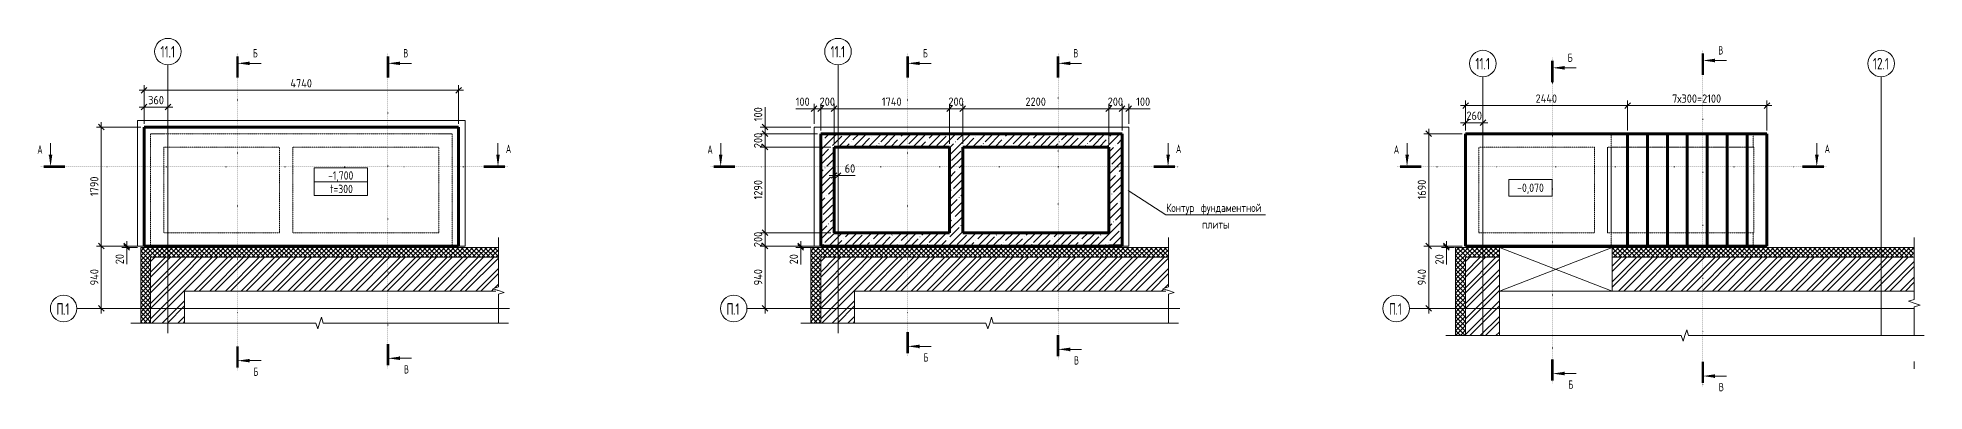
# Model space of a CAD drawing. Header units: millimetres. Extents: x 28039 to 90647, y -4005 to 79470.
# Drawn here: x 28039 to 56459, y 74148 to 79470 of the extents above.
import ezdxf

# ---------------------------------------------------------------- set-up
doc = ezdxf.new("R2010")
doc.units = ezdxf.units.MM
for name, pattern in [('01 Штриховая _4 мм_', [6, 3.5, -2.5]), ('02 Штрихпунктирная _20 мм_', [25, 20, -2.5, 0, -2.5]), ('04 Пунктир 10мм', [10, 0, -10])]:
    doc.linetypes.add(name, pattern=pattern)
for name, color, linetype, lineweight in [('AA_Dim', 7, 'Continuous', 9), ('AA_Dim-50', 7, 'Continuous', 9), ('AA_Oformlenie', 7, 'Continuous', 9), ('AA_Razrez', 7, 'Continuous', 9), ('AA_Vinoska', 7, 'Continuous', 9), ('AA_Visotnaya otmetka', 7, 'Continuous', 9), ('AF_Stena', 7, 'Continuous', 9), ('Оси', 7, 'Continuous', 9)]:
    doc.layers.add(name, color=color, linetype=linetype, lineweight=lineweight)
for name, color, linetype, lineweight, true_color in [('AF_Okno', 7, 'Continuous', 20, 0xff9d3c), ('AF_Perekritie', 7, 'Continuous', 60, 0x006a35), ('AF_Perekritie_Опалубка', 7, 'Continuous', 60, 0x006a35), ('AF_Stena_Опалубка', 7, 'Continuous', 20, 0x0063c6), ('KR_Fundament', 7, 'Continuous', 20, 0x804000)]:
    doc.layers.add(name, color=color, linetype=linetype, lineweight=lineweight, true_color=true_color)
doc.styles.add('GOST Common', font='GOST_Common.ttf', dxfattribs={"width": 0.85, "height": 125})
doc.styles.add('ISOCPEUR', font='isocpeur.TTF', dxfattribs={"width": 0.7, "height": 175})
doc.styles.add('ISOCPEUR_1', font='isocpeur.TTF', dxfattribs={"width": 0.7, "height": 125})
doc.styles.add('ISOCPEUR_2', font='isocpeur.TTF', dxfattribs={"width": 0.9, "height": 125})
doc.styles.add('ISOCPEUR_3', font='isocpeur.TTF', dxfattribs={"width": 0.85, "height": 125})
doc.dimstyles.new('00_Точн_3_знака__прозр_', dxfattribs={"dimscale": 304.8, "dimtxt": 125.344371, "dimasz": 0.278871, "dimexe": 0.246063, "dimexo": 0.164042, "dimgap": 0.016404, "dimtad": 1, "dimdec": 3, "dimrnd": 0.001, "dimdsep": 46, "dimtxsty": 'ISOCPEUR_2', "dimblk1": 'OBLIQUE', "dimblk2": 'OBLIQUE', "dimsah": 1, "dimcen": 0.09, "dimdle": 0.246063, "dimazin": 0, "dimtfac": 1, "dimtdec": 4, "dimtix": 1, "dimtmove": 0, "dimatfit": 3, "dimfxl": 1, "dimtvp": 1, "dimtolj": 1, "dimtzin": 0, "dimlwd": 18, "dimlwe": 18, "dimarcsym": 2})
doc.dimstyles.new('00_Точн_3_знака__прозр__1', dxfattribs={"dimscale": 304.8, "dimtxt": 125.344371, "dimasz": 0.278871, "dimexe": 0.246063, "dimexo": 0.164042, "dimgap": 0.016404, "dimtad": 1, "dimdec": 3, "dimrnd": 0.001, "dimdsep": 46, "dimtxsty": 'ISOCPEUR_2', "dimblk1": 'OBLIQUE', "dimblk2": 'OBLIQUE', "dimsah": 1, "dimcen": 0.09, "dimdle": 0.246063, "dimazin": 0, "dimtfac": 1, "dimtdec": 4, "dimtix": 1, "dimtmove": 1, "dimatfit": 3, "dimfxl": 1, "dimtvp": 1, "dimtolj": 1, "dimtzin": 0, "dimlwd": 18, "dimlwe": 18, "dimarcsym": 2})
pattern_1 = [(45, (0, 0), (-117.8655, 117.8655), []), (45, (78.58, 0), (-117.8655, 117.8655), [])]
pattern_2 = [(45, (0, 0), (-35.35534, 35.35534), []), (135, (0, 0), (-35.35534, -35.35534), [])]
pattern_3 = [(45, (10094.83, 0), (-117.8655, 117.8655), []), (45, (10173.4, 0), (-117.8655, 117.8655), [])]
pattern_4 = [(45, (10094.83, 0), (-35.35534, 35.35534), []), (135, (10094.83, 0), (-35.35534, -35.35534), [])]
pattern_5 = [(45, (10094.83, 0), (-112.2532, 112.2532), []), (45, (10207.08, 0), (-112.2532, 112.2532), [198.437, -39.687, 1.676, -38.011])]
pattern_6 = [(45, (19809.42, 0), (-117.8655, 117.8655), []), (45, (19888, 0), (-117.8655, 117.8655), [])]
pattern_7 = [(45, (19809.425, 0), (-35.35534, 35.35534), []), (135, (19809.425, 0), (-35.35534, -35.35534), [])]

msp = doc.modelspace()

# ---------------------------------------------------------------- texts
at = {"layer": 'AA_Razrez', "char_height": 125, "attachment_point": 1, "style": 'ISOCPEUR_1'}
for s, insert, width in [('\\fISOCPEUR|b0|i0|c204|p34|;\\W.7;Б', (31279.7805, 79299.8289), 84.177187), ('\\fISOCPEUR|b0|i0|c204|p34|;\\W.7;В', (33545.7464, 79299.8289), 84.177187), ('\\fISOCPEUR|b0|i0|c204|p34|;\\W.7;Б', (41374.6115, 79299.8289), 84.177187), ('\\fISOCPEUR|b0|i0|c204|p34|;\\W.7;В', (43640.5774, 79299.8289), 84.177187), ('\\fISOCPEUR|b0|i0|c204|p34|;\\W.7;В', (53355.1711, 79342.8568), 84.177187), ('\\fISOCPEUR|b0|i0|c204|p34|;\\W.7;Б', (51089.2052, 79232.5509), 84.177187), ('\\fISOCPEUR|b0|i0|c204|p34|;\\W.7;А', (28032.5975, 77850.2412), 95.400812), ('\\fISOCPEUR|b0|i0|c204|p34|;\\W.7;А', (35091.4287, 77859.8283), 95.400812), ('\\fISOCPEUR|b0|i0|c204|p34|;\\W.7;А', (38127.4284, 77850.2412), 95.400812), ('\\fISOCPEUR|b0|i0|c204|p34|;\\W.7;А', (45186.2597, 77859.8283), 95.400812), ('\\fISOCPEUR|b0|i0|c204|p34|;\\W.7;А', (48467.9521, 77850.2412), 95.400812), ('\\fISOCPEUR|b0|i0|c204|p34|;\\W.7;А', (54958.666, 77859.8283), 95.400812), ('\\fISOCPEUR|b0|i0|c204|p34|;\\W.7;Б', (31289.3676, 74505.1387), 84.177187), ('\\fISOCPEUR|b0|i0|c204|p34|;\\W.7;В', (33555.3335, 74540.515), 84.177187), ('\\fISOCPEUR|b0|i0|c204|p34|;\\W.7;Б', (41384.1986, 74720.5124), 84.177187), ('\\fISOCPEUR|b0|i0|c204|p34|;\\W.7;В', (43650.1644, 74675.44), 84.177187), ('\\fISOCPEUR|b0|i0|c204|p34|;\\W.7;Б', (51098.7923, 74311.0288), 84.177187), ('\\fISOCPEUR|b0|i0|c204|p34|;\\W.7;В', (53364.7582, 74273.4757), 84.177187)]:
    msp.add_mtext(s, dxfattribs=dict(at, insert=insert, width=width))
at = {"layer": 'AA_Vinoska', "char_height": 125, "attachment_point": 1}
for s, insert, width, style in [('-1,700', (32411.8198, 77458.9434), 477.004062, 'ISOCPEUR_3'), ('t=300', (32440.1948, 77257.0996), 446.339516, 'ISOCPEUR_3'), ('Контур', (45039.8208, 76972.3692), 586.033562, 'GOST Common'), ('\\fGOST Common|b0|i0|c204|p34|;\\W.85; ', (45523.3468, 76972.3692), 44.293234, 'GOST Common'), ('фундаментной', (45559.8924, 76972.3692), 1172.067125, 'GOST Common'), ('плиты', (45579.5708, 76722.3692), 494.039922, 'GOST Common')]:
    msp.add_mtext(s, dxfattribs=dict(at, insert=insert, width=width, style=style))
at = {"layer": 'AA_Visotnaya otmetka', "color": 7, "true_color": 0xffffff, "insert": (50326.6769, 77273.986), "char_height": 125, "width": 479.798668, "attachment_point": 1, "line_spacing_factor": 1.135194, "style": 'ISOCPEUR_3'}
msp.add_mtext('-0,070', dxfattribs=at)
at = {"layer": 'Оси', "char_height": 175, "attachment_point": 1, "style": 'ISOCPEUR'}
for s, insert, width in [('11.1', (29887.8213, 79347.4682), 272.172906), ('11.1', (39982.6523, 79347.4682), 272.172906), ('11.1', (49697.246, 79167.5236), 272.172906), ('12.1', (55685.521, 79167.5236), 300.231969), ('\\fISOCPEUR|b0|i0|c204|p34|;\\W.7;П', (28319.2474, 75473.5763), 120.653969), ('.1', (28418.7969, 75473.5763), 120.653969), ('\\fISOCPEUR|b0|i0|c204|p34|;\\W.7;П', (38414.0784, 75473.5763), 120.653969), ('.1', (38513.6279, 75473.5763), 120.653969), ('\\fISOCPEUR|b0|i0|c204|p34|;\\W.7;П', (48394.181, 75473.5763), 120.653969), ('.1', (48493.7305, 75473.5763), 120.653969)]:
    msp.add_mtext(s, dxfattribs=dict(at, insert=insert, width=width))

# ---------------------------------------------------------------- blocks, each defined once
blk = doc.blocks.new('011_ЛинияОбрыва _ЭлУзла_Линия_ - Тип 1-3694137-План ФПм на отм_ -1_700 Опл')
at = {"layer": 'AA_Oformlenie'}
for p, q in [((0, 0), (595, 0)), ((706, 0), (1140, 0))]:
    blk.add_line(p, q, dxfattribs=at)
blk = doc.blocks.new('011_ЛинияОбрыва _ЭлУзла_Линия_ - Тип 1-3694237-План ФПм на отм_ -1_700 Опл')
at = {"layer": 'AA_Oformlenie'}
for p, q in [((0, 0), (2640, 0)), ((2751, 0), (5390, 0))]:
    blk.add_line(p, q, dxfattribs=at)
blk = doc.blocks.new('011_ЛинияОбрыва _ЭлУзла_Линия_ - Тип 1-3694137-План СТм на отм_ -1_700 Опл')
at = {"layer": 'AA_Oformlenie'}
for p, q in [((0, 0), (595, 0)), ((706, 0), (1140, 0))]:
    blk.add_line(p, q, dxfattribs=at)
blk = doc.blocks.new('011_ЛинияОбрыва _ЭлУзла_Линия_ - Тип 1-3694237-План СТм на отм_ -1_700 Опл')
at = {"layer": 'AA_Oformlenie'}
for p, q in [((0, 0), (2640, 0)), ((2751, 0), (5390, 0))]:
    blk.add_line(p, q, dxfattribs=at)
blk = doc.blocks.new('231_Отверстие прямоугольное _Окно_Стена_ - Проем сущ_-3702003-План на отм_ 0_000 Опл')
at = {"layer": 'AA_Oformlenie', "lineweight": 20}
for p, q in [((-725, -330), (-725, 330)), ((-725, 330), (975, 330)), ((-725, 330), (-725, -330)), ((975, 330), (-725, 330)), ((975, 330), (-725, -330)), ((-725, 330), (975, -330)), ((975, 330), (975, -330)), ((975, 330), (975, -330)), ((975, -330), (-725, -330)), ((-725, -330), (975, -330))]:
    blk.add_line(p, q, dxfattribs=at)
at = {"layer": 'AF_Okno', "color": 7}
for p, q in [((635, 330), (-725, 330)), ((-385, -330), (975, -330))]:
    blk.add_line(p, q, dxfattribs=at)
blk = doc.blocks.new('Ktcnybwf - Лестница-3686718-План на отм_ 0_000 Опл')
at = {"layer": 'AF_Perekritie'}
for p, q in [((31880, 78025), (32180, 78025)), ((32180, 78025), (32480, 78025)), ((32180, 78025), (32180, 76335)), ((34080, 78025), (32480, 78025)), ((32480, 76335), (32480, 78025)), ((32780, 78025), (32780, 76335)), ((33080, 78025), (33080, 76335)), ((33380, 78025), (33380, 76335)), ((33680, 78025), (33680, 76335)), ((33980, 78025), (33980, 76335)), ((34080, 78025), (34280, 78025)), ((34280, 78025), (34280, 76335)), ((32180, 76335), (31880, 76335)), ((32480, 76335), (32180, 76335)), ((32480, 76335), (34080, 76335)), ((34280, 76335), (34080, 76335))]:
    blk.add_line(p, q, dxfattribs=at)
blk = doc.blocks.new('011_ЛинияОбрыва _ЭлУзла_Линия_ - Тип 1-3687774-План на отм_ 0_000 Опл')
at = {"layer": 'AA_Oformlenie'}
for p, q in [((0, 0), (785, 0)), ((896, 0), (1328, 0))]:
    blk.add_line(p, q, dxfattribs=at)
blk = doc.blocks.new('011_ЛинияОбрыва _ЭлУзла_Линия_ - Тип 1-3687814-План на отм_ 0_000 Опл')
at = {"layer": 'AA_Oformlenie'}
for p, q in [((0, 0), (3400, 0)), ((3511, 0), (6910, 0))]:
    blk.add_line(p, q, dxfattribs=at)
blk = doc.blocks.new('Ось сетки - d_4мм-2765513-План ФПм на отм_ -1_700 Опл')
at = {"layer": 'Оси', "color": 12, "true_color": 0xc80000}
for start, end in [(360, 180), (360, 180), (180, 360), (180, 360)]:
    blk.add_arc((0, 0), 4, start, end, dxfattribs=at)
blk = doc.blocks.new('Разрез - Номер узла_ сзади-394133-План ФПм на отм_ -1_700 Опл')
at = {"layer": 'AA_Razrez'}
for points in [[(7.33, 0.4), (7.33, -0.39), (0.87, -0.39), (0.87, 0.4)], [(3.5, -3.53), (2.5, -3.53), (3, 0)]]:
    blk.add_hatch(color=256, dxfattribs=at).paths.add_polyline_path(points)
for p, q in [((2.5, -3.53), (3.5, -3.53)), ((3, -3), (3, -7.1))]:
    blk.add_line(p, q, dxfattribs=at)
blk = doc.blocks.new('Разрез - Номер узла_ спереди-394134-План ФПм на отм_ -1_700 Опл')
at = {"layer": 'AA_Razrez'}
for points in [[(7.33, 0.4), (7.33, -0.39), (0.87, -0.39), (0.87, 0.4)], [(3.5, -3.53), (2.5, -3.53), (3, 0)]]:
    blk.add_hatch(color=256, dxfattribs=at).paths.add_polyline_path(points)
for p, q in [((2.5, -3.53), (3.5, -3.53)), ((3, -3), (3, -7.1))]:
    blk.add_line(p, q, dxfattribs=at)
blk = doc.blocks.new('DIMBLOCK1-План ФПм на отм_ -1_700 Опл')
at = {"layer": 'AA_Dim-50', "color": 30, "lineweight": 18, "true_color": 0xff8000, "transparency": 16777216}
for p, q in [((29590, 76335), (28922, 76335)), ((28997, 75320), (28997, 76335)), ((28997, 76335), (29590, 76335)), ((28987, 75395), (29072, 75395)), ((28997, 75395), (28987, 75395))]:
    blk.add_line(p, q, dxfattribs=at)
at = {"layer": 'AA_Dim-50', "color": 30, "lineweight": 30, "true_color": 0xff8000, "transparency": 16777216}
for p, q in [((28997, 76335), (28954, 76377)), ((28997, 76335), (29039, 76292)), ((28997, 75395), (28954, 75437)), ((28997, 75395), (29039, 75352))]:
    blk.add_line(p, q, dxfattribs=at)
at = {"layer": 'AA_Dim-50', "color": 0, "lineweight": 18, "transparency": 16777216, "insert": (28829, 75743), "char_height": 125, "width": 292.31, "attachment_point": 1, "rotation": 90, "line_spacing_factor": 1.135194, "style": 'ISOCPEUR_2'}
blk.add_mtext('940', dxfattribs=at)
blk = doc.blocks.new('_Oblique')
at = {"color": 0, "linetype": 'ByBlock', "lineweight": -2}
blk.add_line((-0.5, -0.5), (0.5, 0.5), dxfattribs=at)
blk = doc.blocks.new('DIMBLOCK2-План ФПм на отм_ -1_700 Опл')
at = {"layer": 'AA_Dim-50', "color": 30, "lineweight": 30, "true_color": 0xff8000, "transparency": 16777216}
for p, q in [((28997, 78125), (28954, 78167)), ((28997, 78125), (29039, 78082)), ((28997, 76335), (28954, 76377)), ((28997, 76335), (29039, 76292))]:
    blk.add_line(p, q, dxfattribs=at)
at = {"layer": 'AA_Dim-50', "color": 30, "lineweight": 18, "true_color": 0xff8000, "transparency": 16777216}
for p, q in [((28997, 76335), (28997, 78200)), ((29590, 78125), (28922, 78125)), ((28997, 78125), (29590, 78125)), ((29590, 76335), (28922, 76335)), ((28997, 76335), (29590, 76335))]:
    blk.add_line(p, q, dxfattribs=at)
at = {"layer": 'AA_Dim-50', "color": 0, "lineweight": 18, "transparency": 16777216, "insert": (28829, 77086), "char_height": 125, "width": 346.23, "attachment_point": 1, "rotation": 90, "line_spacing_factor": 1.135194, "style": 'ISOCPEUR_2'}
blk.add_mtext('1790', dxfattribs=at)
blk = doc.blocks.new('DIMBLOCK3-План ФПм на отм_ -1_700 Опл')
at = {"layer": 'AA_Dim-50', "color": 30, "lineweight": 18, "true_color": 0xff8000, "transparency": 16777216}
for p, q in [((29640, 78175), (29640, 78754)), ((34380, 78175), (34380, 78754)), ((29565, 78679), (34455, 78679)), ((29640, 78679), (29640, 78175)), ((34380, 78679), (34380, 78175))]:
    blk.add_line(p, q, dxfattribs=at)
at = {"layer": 'AA_Dim-50', "color": 30, "lineweight": 30, "true_color": 0xff8000, "transparency": 16777216}
for p, q in [((29640, 78679), (29598, 78637)), ((29640, 78679), (29683, 78722)), ((34380, 78679), (34338, 78637)), ((34380, 78679), (34423, 78722))]:
    blk.add_line(p, q, dxfattribs=at)
at = {"layer": 'AA_Dim-50', "color": 0, "lineweight": 18, "transparency": 16777216, "insert": (31845, 78847), "char_height": 125, "width": 397.32, "attachment_point": 1, "line_spacing_factor": 1.135194, "style": 'ISOCPEUR_2'}
blk.add_mtext('4740', dxfattribs=at)
blk = doc.blocks.new('DIMBLOCK4-План ФПм на отм_ -1_700 Опл')
at = {"layer": 'AA_Dim-50', "color": 30, "lineweight": 18, "true_color": 0xff8000, "transparency": 16777216}
for p, q in [((29640, 78175), (29640, 78501)), ((29565, 78426), (30075, 78426)), ((29640, 78426), (29640, 78175)), ((30000, 78436), (30000, 78351)), ((30000, 78426), (30000, 78436))]:
    blk.add_line(p, q, dxfattribs=at)
at = {"layer": 'AA_Dim-50', "color": 30, "lineweight": 30, "true_color": 0xff8000, "transparency": 16777216}
for p, q in [((29640, 78426), (29683, 78468)), ((30000, 78426), (30043, 78468)), ((29640, 78426), (29598, 78383)), ((30000, 78426), (29958, 78383))]:
    blk.add_line(p, q, dxfattribs=at)
at = {"layer": 'AA_Dim-50', "color": 0, "lineweight": 18, "transparency": 16777216, "insert": (29703, 78594), "char_height": 125, "width": 280.96, "attachment_point": 1, "line_spacing_factor": 1.135194, "style": 'ISOCPEUR_2'}
blk.add_mtext('360', dxfattribs=at)
blk = doc.blocks.new('DIMBLOCK5-План ФПм на отм_ -1_700 Опл')
at = {"layer": 'AA_Dim-50', "color": 30, "lineweight": 18, "true_color": 0xff8000, "transparency": 16777216}
for p, q in [((29590, 76335), (29304, 76335)), ((29540, 76315), (29304, 76315)), ((29379, 76240), (29379, 76410)), ((29379, 76335), (29590, 76335)), ((29379, 76267), (29379, 76325)), ((29379, 76315), (29540, 76315)), ((29379, 76061), (29379, 76267))]:
    blk.add_line(p, q, dxfattribs=at)
at = {"layer": 'AA_Dim-50', "color": 30, "lineweight": 30, "true_color": 0xff8000, "transparency": 16777216}
for p, q in [((29379, 76335), (29336, 76377)), ((29379, 76315), (29336, 76357)), ((29379, 76335), (29421, 76292)), ((29379, 76315), (29421, 76272))]:
    blk.add_line(p, q, dxfattribs=at)
at = {"layer": 'AA_Dim-50', "color": 0, "lineweight": 18, "transparency": 16777216, "insert": (29211, 76061), "char_height": 125, "width": 187.31, "attachment_point": 1, "rotation": 90, "line_spacing_factor": 1.135194, "style": 'ISOCPEUR_2'}
blk.add_mtext('20', dxfattribs=at)
blk = doc.blocks.new('042_М_ФундПлиты_ТолщинаОтметка - 042_М_ФундПлиты_ТолщинаОтметка-647274-План ФПм на отм_ -1_700 Опл')
at = {"layer": 'AA_Vinoska'}
for p, q in [((8, 4.17), (-8, 4.17)), ((-8, 4.17), (-8, 0)), ((8, 0), (-8, 0)), ((-8, 0), (-8, -4.17)), ((-8, 0), (8, 0)), ((8, 0), (8, 4.17)), ((8, -4.17), (8, 0)), ((-8, -4.17), (8, -4.17))]:
    blk.add_line(p, q, dxfattribs=at)
blk = doc.blocks.new('Ось сетки - d_4мм-2765513-План СТм на отм_ -1_700 Опл')
at = {"layer": 'Оси', "color": 12, "true_color": 0xc80000}
for start, end in [(360, 180), (360, 180), (180, 360), (180, 360)]:
    blk.add_arc((0, 0), 4, start, end, dxfattribs=at)
blk = doc.blocks.new('Разрез - Номер узла_ сзади-394133-План СТм на отм_ -1_700 Опл')
at = {"layer": 'AA_Razrez'}
for points in [[(7.33, 0.4), (7.33, -0.39), (0.87, -0.39), (0.87, 0.4)], [(3.5, -3.53), (2.5, -3.53), (3, 0)]]:
    blk.add_hatch(color=256, dxfattribs=at).paths.add_polyline_path(points)
for p, q in [((2.5, -3.53), (3.5, -3.53)), ((3, -3), (3, -7.1))]:
    blk.add_line(p, q, dxfattribs=at)
blk = doc.blocks.new('Разрез - Номер узла_ спереди-394134-План СТм на отм_ -1_700 Опл')
at = {"layer": 'AA_Razrez'}
for points in [[(7.33, 0.4), (7.33, -0.39), (0.87, -0.39), (0.87, 0.4)], [(3.5, -3.53), (2.5, -3.53), (3, 0)]]:
    blk.add_hatch(color=256, dxfattribs=at).paths.add_polyline_path(points)
for p, q in [((2.5, -3.53), (3.5, -3.53)), ((3, -3), (3, -7.1))]:
    blk.add_line(p, q, dxfattribs=at)
blk = doc.blocks.new('DIMBLOCK6-План СТм на отм_ -1_700 Опл')
at = {"layer": 'AA_Dim-50', "color": 30, "lineweight": 18, "true_color": 0xff8000, "transparency": 16777216}
for p, q in [((39785, 76335), (38921, 76335)), ((38996, 75320), (38996, 76335)), ((38996, 76335), (39785, 76335)), ((38986, 75395), (39071, 75395)), ((38996, 75395), (38986, 75395))]:
    blk.add_line(p, q, dxfattribs=at)
at = {"layer": 'AA_Dim-50', "color": 30, "lineweight": 30, "true_color": 0xff8000, "transparency": 16777216}
for p, q in [((38996, 76335), (38954, 76377)), ((38996, 76335), (39039, 76292)), ((38996, 75395), (38954, 75437)), ((38996, 75395), (39039, 75352))]:
    blk.add_line(p, q, dxfattribs=at)
at = {"layer": 'AA_Dim-50', "color": 0, "lineweight": 18, "transparency": 16777216, "insert": (38829, 75743), "char_height": 125, "width": 292.31, "attachment_point": 1, "rotation": 90, "line_spacing_factor": 1.135194, "style": 'ISOCPEUR_2'}
blk.add_mtext('940', dxfattribs=at)
blk = doc.blocks.new('DIMBLOCK7-План СТм на отм_ -1_700 Опл')
at = {"layer": 'AA_Dim-50', "color": 30, "lineweight": 18, "true_color": 0xff8000, "transparency": 16777216}
for p, q in [((39985, 76535), (38921, 76535)), ((38996, 76335), (38996, 76535)), ((38996, 76535), (39985, 76535)), ((39785, 76335), (38921, 76335)), ((38996, 76335), (39785, 76335))]:
    blk.add_line(p, q, dxfattribs=at)
at = {"layer": 'AA_Dim-50', "color": 30, "lineweight": 30, "true_color": 0xff8000, "transparency": 16777216}
for p, q in [((38996, 76535), (38954, 76577)), ((38996, 76535), (39039, 76492)), ((38996, 76335), (38954, 76377)), ((38996, 76335), (39039, 76292))]:
    blk.add_line(p, q, dxfattribs=at)
at = {"layer": 'AA_Dim-50', "color": 0, "lineweight": 18, "transparency": 16777216, "insert": (38829, 76318), "char_height": 125, "width": 280.96, "attachment_point": 1, "rotation": 90, "line_spacing_factor": 1.135194, "style": 'ISOCPEUR_2'}
blk.add_mtext('200', dxfattribs=at)
blk = doc.blocks.new('DIMBLOCK8-План СТм на отм_ -1_700 Опл')
at = {"layer": 'AA_Dim-50', "color": 30, "lineweight": 18, "true_color": 0xff8000, "transparency": 16777216}
for p, q in [((39985, 77825), (38921, 77825)), ((38996, 76535), (38996, 77825)), ((38996, 77825), (39985, 77825)), ((39985, 76535), (38921, 76535)), ((38996, 76535), (39985, 76535))]:
    blk.add_line(p, q, dxfattribs=at)
at = {"layer": 'AA_Dim-50', "color": 30, "lineweight": 30, "true_color": 0xff8000, "transparency": 16777216}
for p, q in [((38996, 77825), (38954, 77867)), ((38996, 77825), (39039, 77782)), ((38996, 76535), (38954, 76577)), ((38996, 76535), (39039, 76492))]:
    blk.add_line(p, q, dxfattribs=at)
at = {"layer": 'AA_Dim-50', "color": 0, "lineweight": 18, "transparency": 16777216, "insert": (38829, 77036), "char_height": 125, "width": 346.23, "attachment_point": 1, "rotation": 90, "line_spacing_factor": 1.135194, "style": 'ISOCPEUR_2'}
blk.add_mtext('1290', dxfattribs=at)
blk = doc.blocks.new('DIMBLOCK9-План СТм на отм_ -1_700 Опл')
at = {"layer": 'AA_Dim-50', "color": 30, "lineweight": 18, "true_color": 0xff8000, "transparency": 16777216}
for p, q in [((39785, 78025), (38921, 78025)), ((38996, 77825), (38996, 78025)), ((38996, 78025), (39785, 78025)), ((39985, 77825), (38921, 77825)), ((38996, 77825), (39985, 77825))]:
    blk.add_line(p, q, dxfattribs=at)
at = {"layer": 'AA_Dim-50', "color": 30, "lineweight": 30, "true_color": 0xff8000, "transparency": 16777216}
for p, q in [((38996, 78025), (38954, 78067)), ((38996, 78025), (39039, 77982)), ((38996, 77825), (38954, 77867)), ((38996, 77825), (39039, 77782))]:
    blk.add_line(p, q, dxfattribs=at)
at = {"layer": 'AA_Dim-50', "color": 0, "lineweight": 18, "transparency": 16777216, "insert": (38829, 77808), "char_height": 125, "width": 280.96, "attachment_point": 1, "rotation": 90, "line_spacing_factor": 1.135194, "style": 'ISOCPEUR_2'}
blk.add_mtext('200', dxfattribs=at)
blk = doc.blocks.new('DIMBLOCK10-План СТм на отм_ -1_700 Опл')
at = {"layer": 'AA_Dim-50', "color": 30, "lineweight": 30, "true_color": 0xff8000, "transparency": 16777216}
for p, q in [((38996, 78125), (38954, 78167)), ((38996, 78025), (38954, 78067)), ((38996, 78125), (39039, 78082)), ((38996, 78025), (39039, 77982))]:
    blk.add_line(p, q, dxfattribs=at)
at = {"layer": 'AA_Dim-50', "color": 30, "lineweight": 18, "true_color": 0xff8000, "transparency": 16777216}
for p, q in [((38996, 78424), (38996, 78164)), ((38996, 78025), (38996, 78200)), ((38996, 78164), (38996, 78075)), ((39685, 78125), (38921, 78125)), ((39785, 78025), (38921, 78025)), ((38996, 78125), (39685, 78125)), ((38996, 78025), (39785, 78025))]:
    blk.add_line(p, q, dxfattribs=at)
at = {"layer": 'AA_Dim-50', "color": 0, "lineweight": 18, "transparency": 16777216, "insert": (38829, 78214), "char_height": 125, "width": 252.58, "attachment_point": 1, "rotation": 90, "line_spacing_factor": 1.135194, "style": 'ISOCPEUR_2'}
blk.add_mtext('100', dxfattribs=at)
blk = doc.blocks.new('DIMBLOCK11-План СТм на отм_ -1_700 Опл')
at = {"layer": 'AA_Dim-50', "color": 30, "lineweight": 18, "true_color": 0xff8000, "transparency": 16777216}
for p, q in [((39735, 78175), (39735, 78477)), ((39835, 78075), (39835, 78477)), ((39458, 78402), (39718, 78402)), ((39660, 78402), (39835, 78402)), ((39718, 78402), (39785, 78402)), ((39735, 78402), (39735, 78175)), ((39835, 78402), (39835, 78075))]:
    blk.add_line(p, q, dxfattribs=at)
at = {"layer": 'AA_Dim-50', "color": 30, "lineweight": 30, "true_color": 0xff8000, "transparency": 16777216}
for p, q in [((39735, 78402), (39777, 78444)), ((39835, 78402), (39877, 78444)), ((39735, 78402), (39692, 78359)), ((39835, 78402), (39792, 78359))]:
    blk.add_line(p, q, dxfattribs=at)
at = {"layer": 'AA_Dim-50', "color": 0, "lineweight": 18, "transparency": 16777216, "insert": (39458, 78570), "char_height": 125, "width": 252.58, "attachment_point": 1, "line_spacing_factor": 1.135194, "style": 'ISOCPEUR_2'}
blk.add_mtext('100', dxfattribs=at)
blk = doc.blocks.new('DIMBLOCK12-План СТм на отм_ -1_700 Опл')
at = {"layer": 'AA_Dim-50', "color": 30, "lineweight": 18, "true_color": 0xff8000, "transparency": 16777216}
for p, q in [((39835, 78075), (39835, 78477)), ((40035, 77875), (40035, 78477)), ((39835, 78402), (40035, 78402)), ((39835, 78402), (39835, 78075)), ((40035, 78402), (40035, 77875))]:
    blk.add_line(p, q, dxfattribs=at)
at = {"layer": 'AA_Dim-50', "color": 30, "lineweight": 30, "true_color": 0xff8000, "transparency": 16777216}
for p, q in [((39835, 78402), (39877, 78444)), ((40035, 78402), (40077, 78444)), ((39835, 78402), (39792, 78359)), ((40035, 78402), (39992, 78359))]:
    blk.add_line(p, q, dxfattribs=at)
at = {"layer": 'AA_Dim-50', "color": 0, "lineweight": 18, "transparency": 16777216, "insert": (39818, 78570), "char_height": 125, "width": 280.96, "attachment_point": 1, "line_spacing_factor": 1.135194, "style": 'ISOCPEUR_2'}
blk.add_mtext('200', dxfattribs=at)
blk = doc.blocks.new('DIMBLOCK13-План СТм на отм_ -1_700 Опл')
at = {"layer": 'AA_Dim-50', "color": 30, "lineweight": 18, "true_color": 0xff8000, "transparency": 16777216}
for p, q in [((40035, 77875), (40035, 78477)), ((41775, 77875), (41775, 78477)), ((40035, 78402), (41775, 78402)), ((40035, 78402), (40035, 77875)), ((41775, 78402), (41775, 77875))]:
    blk.add_line(p, q, dxfattribs=at)
at = {"layer": 'AA_Dim-50', "color": 30, "lineweight": 30, "true_color": 0xff8000, "transparency": 16777216}
for p, q in [((40035, 78402), (40077, 78444)), ((41775, 78402), (41817, 78444)), ((40035, 78402), (39992, 78359)), ((41775, 78402), (41732, 78359))]:
    blk.add_line(p, q, dxfattribs=at)
at = {"layer": 'AA_Dim-50', "color": 0, "lineweight": 18, "transparency": 16777216, "insert": (40756, 78570), "char_height": 125, "width": 357.59, "attachment_point": 1, "line_spacing_factor": 1.135194, "style": 'ISOCPEUR_2'}
blk.add_mtext('1740', dxfattribs=at)
blk = doc.blocks.new('DIMBLOCK14-План СТм на отм_ -1_700 Опл')
at = {"layer": 'AA_Dim-50', "color": 30, "lineweight": 18, "true_color": 0xff8000, "transparency": 16777216}
for p, q in [((41775, 77875), (41775, 78477)), ((41975, 77871), (41975, 78477)), ((41775, 78402), (41975, 78402)), ((41775, 78402), (41775, 77875)), ((41975, 78402), (41975, 77871))]:
    blk.add_line(p, q, dxfattribs=at)
at = {"layer": 'AA_Dim-50', "color": 30, "lineweight": 30, "true_color": 0xff8000, "transparency": 16777216}
for p, q in [((41775, 78402), (41817, 78444)), ((41975, 78402), (42017, 78444)), ((41775, 78402), (41732, 78359)), ((41975, 78402), (41932, 78359))]:
    blk.add_line(p, q, dxfattribs=at)
at = {"layer": 'AA_Dim-50', "color": 0, "lineweight": 18, "transparency": 16777216, "insert": (41758, 78570), "char_height": 125, "width": 280.96, "attachment_point": 1, "line_spacing_factor": 1.135194, "style": 'ISOCPEUR_2'}
blk.add_mtext('200', dxfattribs=at)
blk = doc.blocks.new('DIMBLOCK15-План СТм на отм_ -1_700 Опл')
at = {"layer": 'AA_Dim-50', "color": 30, "lineweight": 18, "true_color": 0xff8000, "transparency": 16777216}
for p, q in [((41975, 77871), (41975, 78477)), ((44175, 77871), (44175, 78477)), ((41975, 78402), (44175, 78402)), ((41975, 78402), (41975, 77871)), ((44175, 78402), (44175, 77871))]:
    blk.add_line(p, q, dxfattribs=at)
at = {"layer": 'AA_Dim-50', "color": 30, "lineweight": 30, "true_color": 0xff8000, "transparency": 16777216}
for p, q in [((41975, 78402), (42017, 78444)), ((44175, 78402), (44217, 78444)), ((41975, 78402), (41932, 78359)), ((44175, 78402), (44132, 78359))]:
    blk.add_line(p, q, dxfattribs=at)
at = {"layer": 'AA_Dim-50', "color": 0, "lineweight": 18, "transparency": 16777216, "insert": (42919, 78570), "char_height": 125, "width": 374.61, "attachment_point": 1, "line_spacing_factor": 1.135194, "style": 'ISOCPEUR_2'}
blk.add_mtext('2200', dxfattribs=at)
blk = doc.blocks.new('DIMBLOCK16-План СТм на отм_ -1_700 Опл')
at = {"layer": 'AA_Dim-50', "color": 30, "lineweight": 18, "true_color": 0xff8000, "transparency": 16777216}
for p, q in [((44175, 77871), (44175, 78477)), ((44375, 78074), (44375, 78477)), ((44175, 78402), (44375, 78402)), ((44175, 78402), (44175, 77871)), ((44375, 78402), (44375, 78074))]:
    blk.add_line(p, q, dxfattribs=at)
at = {"layer": 'AA_Dim-50', "color": 30, "lineweight": 30, "true_color": 0xff8000, "transparency": 16777216}
for p, q in [((44175, 78402), (44217, 78444)), ((44375, 78402), (44417, 78444)), ((44175, 78402), (44132, 78359)), ((44375, 78402), (44332, 78359))]:
    blk.add_line(p, q, dxfattribs=at)
at = {"layer": 'AA_Dim-50', "color": 0, "lineweight": 18, "transparency": 16777216, "insert": (44158, 78570), "char_height": 125, "width": 280.96, "attachment_point": 1, "line_spacing_factor": 1.135194, "style": 'ISOCPEUR_2'}
blk.add_mtext('200', dxfattribs=at)
blk = doc.blocks.new('DIMBLOCK17-План СТм на отм_ -1_700 Опл')
at = {"layer": 'AA_Dim-50', "color": 30, "lineweight": 18, "true_color": 0xff8000, "transparency": 16777216}
for p, q in [((44375, 78074), (44375, 78477)), ((44475, 78175), (44475, 78477)), ((44375, 78402), (44550, 78402)), ((44375, 78402), (44375, 78074)), ((44537, 78402), (44425, 78402)), ((44475, 78402), (44475, 78175)), ((44798, 78402), (44537, 78402))]:
    blk.add_line(p, q, dxfattribs=at)
at = {"layer": 'AA_Dim-50', "color": 30, "lineweight": 30, "true_color": 0xff8000, "transparency": 16777216}
for p, q in [((44375, 78402), (44417, 78444)), ((44475, 78402), (44517, 78444)), ((44375, 78402), (44332, 78359)), ((44475, 78402), (44432, 78359))]:
    blk.add_line(p, q, dxfattribs=at)
at = {"layer": 'AA_Dim-50', "color": 0, "lineweight": 18, "transparency": 16777216, "insert": (44587, 78570), "char_height": 125, "width": 252.58, "attachment_point": 1, "line_spacing_factor": 1.135194, "style": 'ISOCPEUR_2'}
blk.add_mtext('100', dxfattribs=at)
blk = doc.blocks.new('DIMBLOCK18-План СТм на отм_ -1_700 Опл')
at = {"layer": 'AA_Dim-50', "color": 30, "lineweight": 18, "true_color": 0xff8000, "transparency": 16777216}
for p, q in [((39960, 77396), (40170, 77396)), ((40035, 77406), (40035, 77321)), ((40035, 77396), (40035, 77406)), ((40146, 77396), (40065, 77396)), ((40095, 77406), (40095, 77321)), ((40095, 77396), (40095, 77406)), ((40352, 77396), (40146, 77396))]:
    blk.add_line(p, q, dxfattribs=at)
at = {"layer": 'AA_Dim-50', "color": 30, "lineweight": 30, "true_color": 0xff8000, "transparency": 16777216}
for p, q in [((40035, 77396), (39992, 77354)), ((40035, 77396), (40077, 77439)), ((40095, 77396), (40052, 77354)), ((40095, 77396), (40137, 77439))]:
    blk.add_line(p, q, dxfattribs=at)
at = {"layer": 'AA_Dim-50', "color": 0, "lineweight": 18, "transparency": 16777216, "insert": (40196, 77564), "char_height": 125, "width": 187.31, "attachment_point": 1, "line_spacing_factor": 1.135194, "style": 'ISOCPEUR_2'}
blk.add_mtext('60', dxfattribs=at)
blk = doc.blocks.new('DIMBLOCK19-План СТм на отм_ -1_700 Опл')
at = {"layer": 'AA_Dim-50', "color": 30, "lineweight": 18, "true_color": 0xff8000, "transparency": 16777216}
for p, q in [((39785, 76335), (39459, 76335)), ((39708, 76315), (39459, 76315)), ((39534, 76240), (39534, 76410)), ((39534, 76335), (39785, 76335)), ((39534, 76265), (39534, 76325)), ((39534, 76315), (39708, 76315)), ((39534, 76059), (39534, 76265))]:
    blk.add_line(p, q, dxfattribs=at)
at = {"layer": 'AA_Dim-50', "color": 30, "lineweight": 30, "true_color": 0xff8000, "transparency": 16777216}
for p, q in [((39534, 76335), (39492, 76377)), ((39534, 76315), (39492, 76357)), ((39534, 76335), (39577, 76292)), ((39534, 76315), (39577, 76272))]:
    blk.add_line(p, q, dxfattribs=at)
at = {"layer": 'AA_Dim-50', "color": 0, "lineweight": 18, "transparency": 16777216, "insert": (39366, 76059), "char_height": 125, "width": 187.31, "attachment_point": 1, "rotation": 90, "line_spacing_factor": 1.135194, "style": 'ISOCPEUR_2'}
blk.add_mtext('20', dxfattribs=at)
blk = doc.blocks.new('010_Текст с выноской - Текст 2 строки-3720126-План СТм на отм_ -1_700 Опл')
at = {"layer": 'AA_Vinoska'}
blk.add_line((-15, 0), (15, 0), dxfattribs=at)
blk = doc.blocks.new('Ось сетки - d_4мм-2765513-План на отм_ 0_000 Опл')
at = {"layer": 'Оси', "color": 12, "true_color": 0xc80000}
for start, end in [(360, 180), (360, 180), (180, 360), (180, 360)]:
    blk.add_arc((0, 0), 4, start, end, dxfattribs=at)
blk = doc.blocks.new('Разрез - Номер узла_ сзади-394133-План на отм_ 0_000 Опл')
at = {"layer": 'AA_Razrez'}
for points in [[(7.33, 0.4), (7.33, -0.39), (0.87, -0.39), (0.87, 0.4)], [(3.5, -3.53), (2.5, -3.53), (3, 0)]]:
    blk.add_hatch(color=256, dxfattribs=at).paths.add_polyline_path(points)
for p, q in [((2.5, -3.53), (3.5, -3.53)), ((3, -3), (3, -7.1))]:
    blk.add_line(p, q, dxfattribs=at)
blk = doc.blocks.new('Разрез - Номер узла_ спереди-394134-План на отм_ 0_000 Опл')
at = {"layer": 'AA_Razrez'}
for points in [[(7.33, 0.4), (7.33, -0.39), (0.87, -0.39), (0.87, 0.4)], [(3.5, -3.53), (2.5, -3.53), (3, 0)]]:
    blk.add_hatch(color=256, dxfattribs=at).paths.add_polyline_path(points)
for p, q in [((2.5, -3.53), (3.5, -3.53)), ((3, -3), (3, -7.1))]:
    blk.add_line(p, q, dxfattribs=at)
blk = doc.blocks.new('DIMBLOCK20-План на отм_ 0_000 Опл')
at = {"layer": 'AA_Dim-50', "color": 30, "lineweight": 18, "true_color": 0xff8000, "transparency": 16777216}
for p, q in [((49499, 76335), (48921, 76335)), ((48996, 75320), (48996, 76335)), ((48996, 76335), (49499, 76335)), ((48986, 75395), (49071, 75395)), ((48996, 75395), (48986, 75395))]:
    blk.add_line(p, q, dxfattribs=at)
at = {"layer": 'AA_Dim-50', "color": 30, "lineweight": 30, "true_color": 0xff8000, "transparency": 16777216}
for p, q in [((48996, 76335), (48953, 76377)), ((48996, 76335), (49038, 76292)), ((48996, 75395), (48953, 75437)), ((48996, 75395), (49038, 75352))]:
    blk.add_line(p, q, dxfattribs=at)
at = {"layer": 'AA_Dim-50', "color": 0, "lineweight": 18, "transparency": 16777216, "insert": (48828, 75743), "char_height": 125, "width": 292.31, "attachment_point": 1, "rotation": 90, "line_spacing_factor": 1.135194, "style": 'ISOCPEUR_2'}
blk.add_mtext('940', dxfattribs=at)
blk = doc.blocks.new('DIMBLOCK21-План на отм_ 0_000 Опл')
at = {"layer": 'AA_Dim-50', "color": 30, "lineweight": 18, "true_color": 0xff8000, "transparency": 16777216}
for p, q in [((49499, 78025), (48921, 78025)), ((48996, 76335), (48996, 78100)), ((48996, 78025), (49499, 78025)), ((49499, 76335), (48921, 76335)), ((48996, 76335), (49499, 76335))]:
    blk.add_line(p, q, dxfattribs=at)
at = {"layer": 'AA_Dim-50', "color": 30, "lineweight": 30, "true_color": 0xff8000, "transparency": 16777216}
for p, q in [((48996, 78025), (48953, 78067)), ((48996, 78025), (49038, 77982)), ((48996, 76335), (48953, 76377)), ((48996, 76335), (49038, 76292))]:
    blk.add_line(p, q, dxfattribs=at)
at = {"layer": 'AA_Dim-50', "color": 0, "lineweight": 18, "transparency": 16777216, "insert": (48828, 77036), "char_height": 125, "width": 346.23, "attachment_point": 1, "rotation": 90, "line_spacing_factor": 1.135194, "style": 'ISOCPEUR_2'}
blk.add_mtext('1690', dxfattribs=at)
blk = doc.blocks.new('DIMBLOCK22-План на отм_ 0_000 Опл')
at = {"layer": 'AA_Dim-50', "color": 30, "lineweight": 18, "true_color": 0xff8000, "transparency": 16777216}
for p, q in [((49474, 78449), (51989, 78449)), ((49549, 78449), (49549, 78524)), ((49549, 78449), (49549, 78075)), ((51989, 78449), (51989, 78524)), ((51989, 78449), (51989, 78075))]:
    blk.add_line(p, q, dxfattribs=at)
at = {"layer": 'AA_Dim-50', "color": 30, "lineweight": 30, "true_color": 0xff8000, "transparency": 16777216}
for p, q in [((49549, 78449), (49507, 78407)), ((49549, 78449), (49592, 78492)), ((51989, 78449), (51947, 78407)), ((51989, 78449), (52032, 78492))]:
    blk.add_line(p, q, dxfattribs=at)
at = {"layer": 'AA_Dim-50', "color": 0, "lineweight": 18, "transparency": 16777216, "insert": (50604, 78617), "char_height": 125, "width": 397.32, "attachment_point": 1, "line_spacing_factor": 1.135194, "style": 'ISOCPEUR_2'}
blk.add_mtext('2440', dxfattribs=at)
blk = doc.blocks.new('_None')
blk = doc.blocks.new('DIMBLOCK23-План на отм_ 0_000 Опл')
at = {"layer": 'AA_Dim-50', "color": 30, "lineweight": 30, "true_color": 0xff8000, "transparency": 16777216}
for p, q in [((51989, 78449), (51947, 78407)), ((51989, 78449), (52032, 78492)), ((54089, 78449), (54047, 78407)), ((54089, 78449), (54132, 78492))]:
    blk.add_line(p, q, dxfattribs=at)
at = {"layer": 'AA_Dim-50', "color": 30, "lineweight": 18, "true_color": 0xff8000, "transparency": 16777216}
for p, q in [((51989, 78449), (51989, 78524)), ((51989, 78449), (54164, 78449)), ((51989, 78449), (51989, 78075)), ((54089, 78449), (54089, 78524)), ((54089, 78449), (54089, 78075))]:
    blk.add_line(p, q, dxfattribs=at)
at = {"layer": 'AA_Dim-50', "color": 0, "lineweight": 18, "transparency": 16777216, "insert": (52661, 78617), "char_height": 125, "width": 908.16, "attachment_point": 1, "line_spacing_factor": 1.135194, "style": 'ISOCPEUR_2'}
blk.add_mtext('7х300=2100', dxfattribs=at)
blk = doc.blocks.new('DIMBLOCK24-План на отм_ 0_000 Опл')
at = {"layer": 'AA_Dim-50', "color": 30, "lineweight": 18, "true_color": 0xff8000, "transparency": 16777216}
for p, q in [((49474, 78191), (49884, 78191)), ((49549, 78075), (49549, 78266)), ((49549, 78191), (49549, 78075)), ((49809, 78201), (49809, 78116)), ((49809, 78191), (49809, 78201))]:
    blk.add_line(p, q, dxfattribs=at)
at = {"layer": 'AA_Dim-50', "color": 30, "lineweight": 30, "true_color": 0xff8000, "transparency": 16777216}
for p, q in [((49549, 78191), (49507, 78149)), ((49549, 78191), (49592, 78234)), ((49809, 78191), (49767, 78149)), ((49809, 78191), (49852, 78234))]:
    blk.add_line(p, q, dxfattribs=at)
at = {"layer": 'AA_Dim-50', "color": 0, "lineweight": 18, "transparency": 16777216, "insert": (49562, 78359), "char_height": 125, "width": 280.96, "attachment_point": 1, "line_spacing_factor": 1.135194, "style": 'ISOCPEUR_2'}
blk.add_mtext('260', dxfattribs=at)
blk = doc.blocks.new('DIMBLOCK25-План на отм_ 0_000 Опл')
at = {"layer": 'AA_Dim-50', "color": 30, "lineweight": 18, "true_color": 0xff8000, "transparency": 16777216}
for p, q in [((49499, 76335), (49185, 76335)), ((49384, 76315), (49185, 76315)), ((49260, 76240), (49260, 76410)), ((49260, 76335), (49499, 76335)), ((49260, 76263), (49260, 76325)), ((49260, 76315), (49384, 76315)), ((49260, 76057), (49260, 76263))]:
    blk.add_line(p, q, dxfattribs=at)
at = {"layer": 'AA_Dim-50', "color": 30, "lineweight": 30, "true_color": 0xff8000, "transparency": 16777216}
for p, q in [((49260, 76335), (49218, 76377)), ((49260, 76315), (49218, 76357)), ((49260, 76335), (49303, 76292)), ((49260, 76315), (49303, 76272))]:
    blk.add_line(p, q, dxfattribs=at)
at = {"layer": 'AA_Dim-50', "color": 0, "lineweight": 18, "transparency": 16777216, "insert": (49092, 76057), "char_height": 125, "width": 187.31, "attachment_point": 1, "rotation": 90, "line_spacing_factor": 1.135194, "style": 'ISOCPEUR_2'}
blk.add_mtext('20', dxfattribs=at)
blk = doc.blocks.new('Высотные отметки - Рамка вверх-400294-План на отм_ 0_000 Опл')
at = {"layer": 'AA_Vinoska'}
for p, q in [((-13, 0), (-13, 5)), ((-13, 5), (0, 5)), ((0, 0), (-13, 0)), ((0, 5), (0, 0))]:
    blk.add_line(p, q, dxfattribs=at)

# ---------------------------------------------------------------- dimensions: what is measured, and where the dimension line sits
at = {"layer": 'AA_Dim', "color": 30, "lineweight": 18, "true_color": 0xff8000}
for base, p1, p2, override, picture, middle in [((34380.0616, 78679.4978), (29640.0616, 78125), (34380.0616, 78125), {"dimpost": '<>', "dimfxl": 4740}, 'DIMBLOCK3-План ФПм на отм_ -1_700 Опл', (32010.0616, 78746.9978)), ((30000.0616, 78425.8659), (29640.0616, 78125), (30000.0616, 78485.97), {"dimpost": '<>', "dimfxl": 509.803211}, 'DIMBLOCK4-План ФПм на отм_ -1_700 Опл', (29820.0616, 78493.3659)), ((40034.8926, 78401.7341), (39834.8926, 78025), (40034.8926, 77825), {"dimpost": '<>', "dimfxl": 282.842712}, 'DIMBLOCK12-План СТм на отм_ -1_700 Опл', (39934.8926, 78469.2341)), ((41774.8926, 78401.7341), (40034.8926, 77825), (41774.8926, 77825), {"dimpost": '<>', "dimfxl": 1740}, 'DIMBLOCK13-План СТм на отм_ -1_700 Опл', (40904.8926, 78469.2341)), ((41974.8926, 78401.7341), (41774.8926, 77825), (41974.8926, 77821.4763), {"dimpost": '<>', "dimfxl": 200.031039}, 'DIMBLOCK14-План СТм на отм_ -1_700 Опл', (41874.8926, 78469.2341)), ((44174.8926, 78401.7341), (41974.8926, 77821.4763), (44174.8926, 77820.9763), {"dimpost": '<>', "dimfxl": 2200.000057}, 'DIMBLOCK15-План СТм на отм_ -1_700 Опл', (43074.8926, 78469.2341)), ((44374.8926, 78401.7341), (44174.8926, 77820.9763), (44374.8926, 78024.5), {"dimpost": '<>', "dimfxl": 285.345245}, 'DIMBLOCK16-План СТм на отм_ -1_700 Опл', (44274.8926, 78469.2341)), ((49809.4863, 78191.0596), (49549.4863, 78025), (49809.4863, 78251.1637), {"dimpost": '<>', "dimfxl": 344.601259}, 'DIMBLOCK24-План на отм_ 0_000 Опл', (49679.4863, 78258.5596))]:
    dim = msp.add_linear_dim(base=base, p1=p1, p2=p2, dimstyle='00_Точн_3_знака__прозр_', override=override, dxfattribs=at)
    dim.commit()
    dim.dimension.update_dxf_attribs({"geometry": picture, "text_midpoint": middle})
for base, p1, p2, override, picture, middle in [((38996.3521, 78125), (39834.8926, 78025), (39734.8926, 78125), {"dimpost": '<>', "dimfxl": 141.421356}, 'DIMBLOCK10-План СТм на отм_ -1_700 Опл', (38911.8456, 78340.0554)), ((29378.5945, 76335), (29590.0616, 76315), (29640.0616, 76335), {"dimpost": '<>', "dimfxl": 53.851648}, 'DIMBLOCK5-План ФПм на отм_ -1_700 Опл', (29294.0881, 76154.1734)), ((39534.2507, 76335), (39758.1695, 76315), (39834.8926, 76335), {"dimpost": '<>', "dimfxl": 79.28706}, 'DIMBLOCK19-План СТм на отм_ -1_700 Опл', (39449.7443, 76152.6999)), ((49260.3254, 76335), (49434.4373, 76315), (49549.4863, 76335), {"dimpost": '<>', "dimfxl": 116.774514}, 'DIMBLOCK25-План на отм_ 0_000 Опл', (49175.819, 76150.6797))]:
    dim = msp.add_linear_dim(base=base, p1=p1, p2=p2, angle=90, dimstyle='00_Точн_3_знака__прозр__1', override=override, dxfattribs=at)
    dim.commit()
    dim.dimension.update_dxf_attribs({"geometry": picture, "text_midpoint": middle, "dimtype": 160, "text_rotation": 90})
for base, p1, p2, override, picture, middle in [((39834.8926, 78401.7341), (39734.8926, 78125), (39834.8926, 78025), {"dimpost": '<>', "dimfxl": 141.421356}, 'DIMBLOCK11-План СТм на отм_ -1_700 Опл', (39583.8437, 78486.2406)), ((44474.8926, 78401.7341), (44374.8926, 78024.5), (44474.8926, 78125), {"dimpost": '<>', "dimfxl": 141.77535}, 'DIMBLOCK17-План СТм на отм_ -1_700 Опл', (44713.3211, 78486.2406)), ((40094.8926, 77396.3095), (40034.8926, 77456.4135), (40094.8926, 77456.4135), {"dimpost": '<>', "dimfxl": 60}, 'DIMBLOCK18-План СТм на отм_ -1_700 Опл', (40289.312, 77480.8159))]:
    dim = msp.add_linear_dim(base=base, p1=p1, p2=p2, dimstyle='00_Точн_3_знака__прозр__1', override=override, dxfattribs=at)
    dim.commit()
    dim.dimension.update_dxf_attribs({"geometry": picture, "text_midpoint": middle, "dimtype": 160})
for base, p1, p2, text, override, picture, middle in [((51989.4863, 78449.2535), (49549.4863, 78025), (51989.4863, 78025), '2440', {"dimpost": '<>', "dimblk1": 'None', "dimblk2": 'None', "dimsah": 1, "dimfxl": 2440}, 'DIMBLOCK22-План на отм_ 0_000 Опл', (50769.4863, 78516.7535)), ((54089.4863, 78449.2535), (51989.4863, 78025), (54089.4863, 78025), '7х300=2100', {"dimpost": '<>', "dimblk1": 'None', "dimblk2": 'None', "dimsah": 1, "dimfxl": 2100}, 'DIMBLOCK23-План на отм_ 0_000 Опл', (53039.4863, 78516.7535))]:
    dim = msp.add_linear_dim(base=base, p1=p1, p2=p2, text=text, dimstyle='00_Точн_3_знака__прозр_', override=override, dxfattribs=at)
    dim.commit()
    dim.dimension.update_dxf_attribs({"geometry": picture, "text_midpoint": middle})
for base, p1, p2, override, picture, middle in [((28996.9072, 78125), (29640.0616, 76335), (29640.0616, 78125), {"dimpost": '<>', "dimfxl": 1790}, 'DIMBLOCK2-План ФПм на отм_ -1_700 Опл', (28929.4072, 77230)), ((38996.3521, 78025), (40034.8926, 77825), (39834.8926, 78025), {"dimpost": '<>', "dimfxl": 282.842712}, 'DIMBLOCK9-План СТм на отм_ -1_700 Опл', (38928.8521, 77925)), ((48995.9664, 78025), (49549.4863, 76335), (49549.4863, 78025), {"dimpost": '<>', "dimfxl": 1690}, 'DIMBLOCK21-План на отм_ 0_000 Опл', (48928.4664, 77180)), ((38996.3521, 77825), (40034.8926, 76535), (40034.8926, 77825), {"dimpost": '<>', "dimfxl": 1290}, 'DIMBLOCK8-План СТм на отм_ -1_700 Опл', (38928.8521, 77180)), ((38996.3521, 76535), (39834.8926, 76335), (40034.8926, 76535), {"dimpost": '<>', "dimfxl": 282.842712}, 'DIMBLOCK7-План СТм на отм_ -1_700 Опл', (38928.8521, 76435)), ((28996.9072, 76335), (28936.8031, 75395), (29640.0616, 76335), {"dimpost": '<>', "dimfxl": 1173.955935}, 'DIMBLOCK1-План ФПм на отм_ -1_700 Опл', (28929.4072, 75865)), ((38996.3521, 76335), (38936.248, 75395), (39834.8926, 76335), {"dimpost": '<>', "dimfxl": 1300.446866}, 'DIMBLOCK6-План СТм на отм_ -1_700 Опл', (38928.8521, 75865)), ((48995.9664, 76335), (48935.8623, 75395), (49549.4863, 76335), {"dimpost": '<>', "dimfxl": 1122.557105}, 'DIMBLOCK20-План на отм_ 0_000 Опл', (48928.4664, 75865))]:
    dim = msp.add_linear_dim(base=base, p1=p1, p2=p2, angle=90, dimstyle='00_Точн_3_знака__прозр_', override=override, dxfattribs=at)
    dim.commit()
    dim.dimension.update_dxf_attribs({"geometry": picture, "text_midpoint": middle})

# ---------------------------------------------------------------- hatches: boundary and pattern name
at = {"layer": 'AF_Stena'}
h = msp.add_hatch(dxfattribs=at)
h.set_pattern_fill('FP_3', color=256, style=0, pattern_type=2)
h.set_pattern_definition(pattern_5)
h.paths.add_polyline_path([(40034.8926, 76335), (40034.8926, 78025), (39834.8926, 78025), (39834.8926, 76335)])
h = msp.add_hatch(dxfattribs=at)
h.set_pattern_fill('FP_3', color=256, style=0, pattern_type=2)
h.set_pattern_definition(pattern_5)
h.paths.add_polyline_path([(41774.8926, 77825), (41974.8926, 77825), (41974.8926, 78025), (40034.8926, 78025), (40034.8926, 77825)])
h = msp.add_hatch(dxfattribs=at)
h.set_pattern_fill('FP_3', color=256, style=0, pattern_type=2)
h.set_pattern_definition(pattern_5)
h.paths.add_polyline_path([(44174.8926, 77825), (44174.8926, 78025), (41974.8926, 78025), (41974.8926, 77825), (42312.2085, 77825)])
h = msp.add_hatch(dxfattribs=at)
h.set_pattern_fill('FP_3', color=256, style=0, pattern_type=2)
h.set_pattern_definition(pattern_5)
h.paths.add_polyline_path([(44374.8926, 76335.5), (44374.8926, 78024.5), (44174.8926, 78024.5), (44174.8926, 76335.5)])
h = msp.add_hatch(dxfattribs=at)
h.set_pattern_fill('FP_3', color=256, style=0, pattern_type=2)
h.set_pattern_definition(pattern_5)
h.paths.add_polyline_path([(41974.8926, 76535), (41974.8926, 77825), (41774.8926, 77825), (41774.8926, 76535)])
h = msp.add_hatch(dxfattribs=at)
h.set_pattern_fill('FP_3', color=256, style=0, pattern_type=2)
h.set_pattern_definition(pattern_5)
h.paths.add_polyline_path([(41974.8926, 76335), (41974.8926, 76535), (40034.8926, 76535), (40034.8926, 76335)])
h = msp.add_hatch(dxfattribs=at)
h.set_pattern_fill('FP_3', color=256, style=0, pattern_type=2)
h.set_pattern_definition(pattern_5)
h.paths.add_polyline_path([(41974.8926, 76335), (44174.8926, 76335.5), (44174.8926, 76535), (41974.8926, 76535)])
h = msp.add_hatch(dxfattribs=at)
h.set_pattern_fill('FP_2', color=256, style=0, pattern_type=2)
h.set_pattern_definition(pattern_2)
h.paths.add_polyline_path([(29644.2552, 75175), (29740.0616, 75175), (29740.0616, 76315), (29590.0616, 76315), (29590.0616, 75175)])
h = msp.add_hatch(dxfattribs=at)
h.set_pattern_fill('FP_2', color=256, style=0, pattern_type=2)
h.set_pattern_definition(pattern_2)
h.paths.add_polyline_path([(30250.0616, 76165), (34980.0616, 76165), (34980.0616, 76315), (29740.0616, 76315), (29740.0616, 76165)])
h = msp.add_hatch(dxfattribs=at)
h.set_pattern_fill('FP_2', color=256, style=0, pattern_type=2)
h.set_pattern_definition(pattern_4)
h.paths.add_polyline_path([(39739.0861, 75175), (39834.8926, 75175), (39834.8926, 76315), (39684.8926, 76315), (39684.8926, 75175)])
h = msp.add_hatch(dxfattribs=at)
h.set_pattern_fill('FP_2', color=256, style=0, pattern_type=2)
h.set_pattern_definition(pattern_4)
h.paths.add_polyline_path([(40344.8926, 76165), (45074.8926, 76165), (45074.8926, 76315), (39834.8926, 76315), (39834.8926, 76165)])
h = msp.add_hatch(dxfattribs=at)
h.set_pattern_fill('FP_2', color=256, style=0, pattern_type=2)
h.set_pattern_definition(pattern_7)
h.paths.add_polyline_path([(49549.4863, 74986.5267), (49549.4863, 76315), (49399.4863, 76315), (49399.4863, 74986.5267), (49435.4405, 74986.5267)])
h = msp.add_hatch(dxfattribs=at)
h.set_pattern_fill('FP_2', color=256, style=0, pattern_type=2)
h.set_pattern_definition(pattern_7)
h.paths.add_polyline_path([(56309.4863, 76165), (56309.4863, 76315), (51759.4863, 76315), (51759.4863, 76165), (52815.3714, 76165)])
h.paths.add_polyline_path([(49549.4863, 76165), (50059.4863, 76165), (50059.4863, 76315), (49549.4863, 76315)])
h = msp.add_hatch(dxfattribs=at)
h.set_pattern_fill('FP_1', color=256, style=0, pattern_type=2)
h.set_pattern_definition(pattern_1)
h.paths.add_polyline_path([(30014.677, 75175), (30250.0616, 75175), (30250.0616, 76165), (29740.0616, 76165), (29740.0616, 75175)])
h = msp.add_hatch(dxfattribs=at)
h.set_pattern_fill('FP_1', color=256, style=0, pattern_type=2)
h.set_pattern_definition(pattern_1)
h.paths.add_polyline_path([(34940.8089, 75655), (34940.8089, 75665), (34980.0616, 75665), (34893.4591, 75692.5), (34980.0616, 75720), (34980.0616, 76165), (30250.0616, 76165), (30250.0616, 75655), (34893.4591, 75655)])
h = msp.add_hatch(dxfattribs=at)
h.set_pattern_fill('FP_1', color=256, style=0, pattern_type=2)
h.set_pattern_definition(pattern_3)
h.paths.add_polyline_path([(40109.508, 75175), (40344.8926, 75175), (40344.8926, 76165), (39834.8926, 76165), (39834.8926, 75175)])
h = msp.add_hatch(dxfattribs=at)
h.set_pattern_fill('FP_1', color=256, style=0, pattern_type=2)
h.set_pattern_definition(pattern_3)
h.paths.add_polyline_path([(45035.6399, 75655), (45035.6399, 75665), (45074.8926, 75665), (44988.2901, 75692.5), (45074.8926, 75720), (45074.8926, 76165), (40344.8926, 76165), (40344.8926, 75655), (44988.2901, 75655)])
h = msp.add_hatch(dxfattribs=at)
h.set_pattern_fill('FP_1', color=256, style=0, pattern_type=2)
h.set_pattern_definition(pattern_6)
h.paths.add_polyline_path([(50059.4863, 74986.5267), (50059.4863, 76165), (49549.4863, 76165), (49549.4863, 74986.5267)])
h = msp.add_hatch(dxfattribs=at)
h.set_pattern_fill('FP_1', color=256, style=0, pattern_type=2)
h.set_pattern_definition(pattern_6)
h.paths.add_polyline_path([(52815.3714, 75655), (56309.4863, 75655), (56309.4863, 76165), (51759.4863, 76165), (51759.4863, 75655)])

# ---------------------------------------------------------------- linework, layer by layer
at = {"layer": 'AA_Razrez', "color": 7, "linetype": '04 Пунктир 10мм', "true_color": 0xffffff}
for p, q in [((31048.574, 79235.0983), (31048.574, 74458.9006)), ((33314.5399, 74494.2769), (33314.5399, 79235.0983)), ((41143.405, 79235.0983), (41143.405, 74674.2743)), ((43409.3709, 74629.2019), (43409.3709, 79235.0983)), ((50857.9987, 79167.8203), (50857.9987, 74264.7907)), ((53123.9646, 74227.2376), (53123.9646, 79278.1261)), ((28082.4437, 77527.6754), (35122.7825, 77527.6754)), ((38177.2747, 77527.6754), (45217.6135, 77527.6754)), ((48517.7984, 77527.6754), (54990.0198, 77527.6754))]:
    msp.add_line(p, q, dxfattribs=at)
at = {"layer": 'AA_Vinoska'}
for p, q in [((44467.454, 77170.3818), (45035.6816, 76803.254)), ((34980.0616, 76315), (34980.0616, 76465)), ((45074.8926, 76315), (45074.8926, 76465)), ((56309.4863, 76315), (56309.4863, 76465)), ((34980.0616, 75720), (34893.4591, 75692.5)), ((34893.4591, 75692.5), (34980.0616, 75665)), ((35066.7117, 75636.8457), (34980.0616, 75665)), ((34980.0616, 75608.6913), (35066.7117, 75636.8457)), ((45074.8926, 75720), (44988.2901, 75692.5)), ((44988.2901, 75692.5), (45074.8926, 75665)), ((45161.5427, 75636.8457), (45074.8926, 75665)), ((45074.8926, 75608.6913), (45161.5427, 75636.8457)), ((56309.4863, 75530), (56222.8838, 75502.5)), ((56222.8838, 75502.5), (56309.4863, 75475)), ((56396.1365, 75446.8457), (56309.4863, 75475)), ((56309.4863, 75418.6913), (56396.1365, 75446.8457)), ((29590.0616, 75175), (29440.0616, 75175)), ((32228.7529, 75175), (32256.9073, 75088.3499)), ((32256.9073, 75088.3499), (32285.0616, 75175)), ((32312.5616, 75261.6025), (32285.0616, 75175)), ((32340.0616, 75175), (32312.5616, 75261.6025)), ((34980.0616, 75175), (35130.0616, 75175)), ((39684.8926, 75175), (39534.8926, 75175)), ((42323.5839, 75175), (42351.7383, 75088.3499)), ((42351.7383, 75088.3499), (42379.8926, 75175)), ((42407.3926, 75261.6025), (42379.8926, 75175)), ((42434.8926, 75175), (42407.3926, 75261.6025)), ((45074.8926, 75175), (45224.8926, 75175)), ((52881.9863, 75073.1293), (52854.4863, 74986.5267)), ((52909.4863, 74986.5267), (52881.9863, 75073.1293)), ((49399.4863, 74986.5267), (49249.4863, 74986.5267)), ((52798.1777, 74986.5267), (52826.332, 74899.8766)), ((52826.332, 74899.8766), (52854.4863, 74986.5267)), ((56309.4863, 74986.5267), (56459.4863, 74986.5267)), ((56309.4863, 74594.6639), (56309.4863, 74485))]:
    msp.add_line(p, q, dxfattribs=at)
at = {"layer": 'AF_Perekritie_Опалубка'}
for p, q in [((51689.4863, 78025), (49549.4863, 78025)), ((49549.4863, 78025), (49549.4863, 76335)), ((49549.4863, 76335), (51689.4863, 76335))]:
    msp.add_line(p, q, dxfattribs=at)
at = {"layer": 'AF_Stena', "linetype": '01 Штриховая _4 мм_', "lineweight": 20}
for p, q in [((51742.2727, 77825), (51742.2727, 78025)), ((53882.2727, 78025), (53882.2727, 77825)), ((53889.4863, 78025), (53889.4863, 78024.5)), ((54089.4863, 78024.5), (53889.4863, 78024.5)), ((49749.4863, 77825), (49749.4863, 76535)), ((51489.4863, 77825), (49749.4863, 77825)), ((51489.4863, 76535), (51489.4863, 77825)), ((51742.2727, 77825), (51689.4863, 77825)), ((53882.2727, 77825), (51742.2727, 77825)), ((53889.4863, 77825), (53882.2727, 77825)), ((53889.4863, 76535), (53889.4863, 77825)), ((49749.4863, 76535), (51489.4863, 76535)), ((51689.4863, 76535), (51742.2727, 76535)), ((51742.2727, 76535), (53882.2727, 76535)), ((51742.2727, 76335), (51742.2727, 76535)), ((53882.2727, 76535), (53889.4863, 76535)), ((53882.2727, 76335), (53882.2727, 76535)), ((53889.4863, 76335.5), (53889.4863, 76335)), ((54089.4863, 76335.5), (53889.4863, 76335.5))]:
    msp.add_line(p, q, dxfattribs=at)
at = {"layer": 'AF_Stena_Опалубка', "linetype": '01 Штриховая _4 мм_'}
for p, q in [((29940.0616, 78025), (29740.0616, 78025)), ((29740.0616, 78025), (29740.0616, 76335)), ((29740.0616, 78025), (29940.0616, 78025)), ((29740.0616, 78025), (29740.0616, 76335)), ((31880.0616, 78025), (29940.0616, 78025)), ((31880.0616, 78025), (29940.0616, 78025)), ((34080.0616, 78025), (31880.0616, 78025)), ((34080.0616, 78025), (31880.0616, 78025)), ((34080.0616, 78024.5), (34080.0616, 78025)), ((34080.0616, 78025), (34080.0616, 78024.5)), ((34280.0616, 78024.5), (34080.0616, 78024.5)), ((34080.0616, 78024.5), (34280.0616, 78024.5)), ((34280.0616, 76335.5), (34280.0616, 78024.5)), ((34280.0616, 76335.5), (34280.0616, 78024.5)), ((29940.0616, 76535), (29940.0616, 77825)), ((29940.0616, 76535), (29940.0616, 77825)), ((29940.0616, 77825), (31680.0616, 77825)), ((29940.0616, 77825), (31680.0616, 77825)), ((31680.0616, 77825), (31680.0616, 76535)), ((31680.0616, 77825), (31680.0616, 76535)), ((31880.0616, 76535), (31880.0616, 77825)), ((31880.0616, 76535), (31880.0616, 77825)), ((31880.0616, 77825), (34080.0616, 77825)), ((31880.0616, 77825), (34080.0616, 77825)), ((34080.0616, 77825), (34080.0616, 76535)), ((34080.0616, 77825), (34080.0616, 76535)), ((31680.0616, 76535), (29940.0616, 76535)), ((31680.0616, 76535), (29940.0616, 76535)), ((34080.0616, 76535), (31880.0616, 76535)), ((34080.0616, 76535), (31880.0616, 76535)), ((29740.0616, 76335), (29940.0616, 76335)), ((29940.0616, 76335), (29740.0616, 76335)), ((29940.0616, 76335), (31880.0616, 76335)), ((29940.0616, 76335), (31880.0616, 76335)), ((31880.0616, 76335), (34080.0616, 76335)), ((31880.0616, 76335), (34080.0616, 76335)), ((34080.0616, 76335), (34080.0616, 76335.5)), ((34080.0616, 76335.5), (34080.0616, 76335)), ((34080.0616, 76335.5), (34280.0616, 76335.5)), ((34280.0616, 76335.5), (34080.0616, 76335.5))]:
    msp.add_line(p, q, dxfattribs=at)
at = {"layer": 'AF_Stena_Опалубка', "lineweight": 60}
for p, q in [((40034.8926, 78025), (39834.8926, 78025)), ((39834.8926, 78025), (39834.8926, 76335)), ((41974.8926, 78025), (40034.8926, 78025)), ((44174.8926, 78025), (41974.8926, 78025)), ((44174.8926, 78024.5), (44174.8926, 78025)), ((44374.8926, 78024.5), (44174.8926, 78024.5)), ((44374.8926, 76335.5), (44374.8926, 78024.5)), ((40034.8926, 76535), (40034.8926, 77825)), ((40034.8926, 77825), (41774.8926, 77825)), ((41774.8926, 77825), (41774.8926, 76535)), ((41974.8926, 76535), (41974.8926, 77825)), ((41974.8926, 77825), (44174.8926, 77825)), ((44174.8926, 77825), (44174.8926, 76535)), ((41774.8926, 76535), (40034.8926, 76535)), ((44174.8926, 76535), (41974.8926, 76535)), ((39834.8926, 76335), (40034.8926, 76335)), ((40034.8926, 76335), (41974.8926, 76335)), ((41974.8926, 76335), (44174.8926, 76335)), ((44174.8926, 76335), (44174.8926, 76335.5)), ((44174.8926, 76335.5), (44374.8926, 76335.5))]:
    msp.add_line(p, q, dxfattribs=at)
at = {"layer": 'AF_Stena_Опалубка'}
for p, q in [((49549.4863, 76335), (49549.4863, 78025)), ((49749.4863, 78025), (49549.4863, 78025)), ((49749.4863, 78025), (51689.4863, 78025)), ((51689.4863, 78025), (51742.2727, 78025)), ((51742.2727, 78025), (53882.2727, 78025)), ((53882.2727, 78025), (53889.4863, 78025)), ((54089.4863, 78024.5), (54089.4863, 76335.5)), ((51689.4863, 77825), (51689.4863, 76535)), ((29740.0616, 76315), (29590.0616, 76315)), ((29590.0616, 76315), (29590.0616, 75175)), ((30250.0616, 76315), (29740.0616, 76315)), ((34980.0616, 76315), (30250.0616, 76315)), ((39834.8926, 76315), (39684.8926, 76315)), ((39684.8926, 76315), (39684.8926, 75175)), ((40344.8926, 76315), (39834.8926, 76315)), ((45074.8926, 76315), (40344.8926, 76315)), ((50059.4863, 76315), (49399.4863, 76315)), ((49399.4863, 76315), (49399.4863, 74986.5267)), ((49549.4863, 76335), (49749.4863, 76335)), ((51689.4863, 76335), (49749.4863, 76335)), ((50059.4863, 74986.5267), (50059.4863, 76315)), ((50059.4863, 75655), (50059.4863, 76315)), ((50059.4863, 76315), (51759.4863, 76315)), ((51742.2727, 76335), (51689.4863, 76335)), ((53882.2727, 76335), (51742.2727, 76335)), ((56309.4863, 76315), (51759.4863, 76315)), ((51759.4863, 76315), (51759.4863, 75655)), ((53889.4863, 76335), (53882.2727, 76335)), ((30250.0616, 75175), (30250.0616, 75655)), ((30250.0616, 75655), (34940.8089, 75655)), ((40344.8926, 75175), (40344.8926, 75655)), ((40344.8926, 75655), (45035.6399, 75655)), ((51759.4863, 75655), (50059.4863, 75655)), ((51759.4863, 75655), (56309.4863, 75655))]:
    msp.add_line(p, q, dxfattribs=at)
at = {"layer": 'AF_Stena_Опалубка', "color": 7}
for p, q in [((29740.0616, 76165), (29740.0616, 75175)), ((29740.0616, 76165), (30250.0616, 76165)), ((34980.0616, 76165), (30250.0616, 76165)), ((39834.8926, 76165), (39834.8926, 75175)), ((39834.8926, 76165), (40344.8926, 76165)), ((45074.8926, 76165), (40344.8926, 76165)), ((49549.4863, 76165), (49549.4863, 74986.5267)), ((49549.4863, 76165), (50059.4863, 76165)), ((56309.4863, 76165), (51759.4863, 76165))]:
    msp.add_line(p, q, dxfattribs=at)
at = {"layer": 'KR_Fundament'}
for p, q in [((29540.0616, 76335), (29540.0616, 78225)), ((29540.0616, 78225), (34480.0616, 78225)), ((34480.0616, 78225), (29540.0616, 78225)), ((29540.0616, 78225), (29540.0616, 76335)), ((34480.0616, 78225), (34480.0616, 76335)), ((34480.0616, 76335), (34480.0616, 78225)), ((39734.8926, 76335), (39734.8926, 78125)), ((39734.8926, 78125), (44474.8926, 78125)), ((44474.8926, 78125), (39734.8926, 78125)), ((39734.8926, 78125), (39734.8926, 76335)), ((44474.8926, 78125), (44474.8926, 76335)), ((44474.8926, 76335), (44474.8926, 78125)), ((51689.4863, 77825), (51689.4863, 76535)), ((34480.0616, 76335), (29540.0616, 76335)), ((29540.0616, 76335), (34480.0616, 76335)), ((44474.8926, 76335), (39734.8926, 76335)), ((39734.8926, 76335), (44174.8926, 76335)), ((44174.8926, 76335), (44374.8926, 76335)), ((44374.8926, 76335), (44474.8926, 76335))]:
    msp.add_line(p, q, dxfattribs=at)
at = {"layer": 'KR_Fundament', "lineweight": 60}
for p, q in [((29640.0616, 76335), (29640.0616, 78125)), ((29640.0616, 78125), (34380.0616, 78125)), ((34380.0616, 78125), (29640.0616, 78125)), ((29640.0616, 78125), (29640.0616, 76335)), ((34380.0616, 78125), (34380.0616, 76335)), ((34380.0616, 76335), (34380.0616, 78125)), ((34380.0616, 76335), (29640.0616, 76335)), ((29640.0616, 76335), (34080.0616, 76335)), ((34080.0616, 76335), (34280.0616, 76335)), ((34280.0616, 76335), (34380.0616, 76335))]:
    msp.add_line(p, q, dxfattribs=at)
at = {"layer": 'KR_Fundament', "color": 7, "linetype": '01 Штриховая _4 мм_', "lineweight": 9}
for p, q in [((51489.4863, 77825), (49749.4863, 77825)), ((49749.4863, 77825), (49749.4863, 76535)), ((51489.4863, 76535), (51489.4863, 77825)), ((51742.2727, 77825), (51689.4863, 77825)), ((53889.4863, 77825), (51742.2727, 77825)), ((51742.2727, 77825), (51742.2727, 76535)), ((51742.2727, 76535), (51742.2727, 77825)), ((53889.4863, 76535), (53889.4863, 77825)), ((49749.4863, 76535), (51489.4863, 76535)), ((51689.4863, 76535), (51742.2727, 76535)), ((51742.2727, 76535), (53889.4863, 76535))]:
    msp.add_line(p, q, dxfattribs=at)
at = {"layer": 'Оси'}
for p, q in [((30000.0616, 78811.238), (30000.0616, 79061.238)), ((40094.8926, 78811.238), (40094.8926, 79061.238)), ((49809.4863, 77209.2646), (49809.4863, 78881.2933)), ((55809.4863, 78631.2933), (55809.4863, 78881.2933)), ((28878.861, 75395), (28628.861, 75395)), ((35148.4753, 75395), (34898.4753, 75395)), ((38973.692, 75395), (38723.692, 75395)), ((45243.3062, 75395), (44993.3062, 75395)), ((50016.2472, 75395), (48703.7946, 75395)), ((56309.4863, 75395), (56059.4863, 75395)), ((30000.0616, 75022.3758), (30000.0616, 75272.3758)), ((40094.8926, 75022.3758), (40094.8926, 75272.3758)), ((49809.4863, 74986.5267), (49809.4863, 75236.5267)), ((55809.4863, 74986.5267), (55809.4863, 75236.5267))]:
    msp.add_line(p, q, dxfattribs=at)
at = {"layer": 'Оси', "linetype": '02 Штрихпунктирная _20 мм_'}
for p, q in [((30000.0616, 75272.3758), (30000.0616, 78811.238)), ((40094.8926, 75272.3758), (40094.8926, 78811.238)), ((55809.4863, 75236.5267), (55809.4863, 78631.2933)), ((49809.4863, 75236.5267), (49809.4863, 77209.2646)), ((34898.4753, 75395), (28878.861, 75395)), ((44993.3062, 75395), (38973.692, 75395)), ((56059.4863, 75395), (50016.2472, 75395))]:
    msp.add_line(p, q, dxfattribs=at)

# ---------------------------------------------------------------- block references
at = {"layer": 'AA_Oformlenie'}
for name, p, rotation in [('011_ЛинияОбрыва _ЭлУзла_Линия_ - Тип 1-3694137-План ФПм на отм_ -1_700 Опл', (34980.0616, 76315), 270), ('011_ЛинияОбрыва _ЭлУзла_Линия_ - Тип 1-3694137-План СТм на отм_ -1_700 Опл', (45074.8926, 76315), 270), ('011_ЛинияОбрыва _ЭлУзла_Линия_ - Тип 1-3687774-План на отм_ 0_000 Опл', (56309.4863, 76315), 269.9999999999998), ('011_ЛинияОбрыва _ЭлУзла_Линия_ - Тип 1-3694237-План ФПм на отм_ -1_700 Опл', (34980.0616, 75175), 180), ('011_ЛинияОбрыва _ЭлУзла_Линия_ - Тип 1-3694237-План СТм на отм_ -1_700 Опл', (45074.8926, 75175), 180), ('011_ЛинияОбрыва _ЭлУзла_Линия_ - Тип 1-3687814-План на отм_ 0_000 Опл', (56309.4863, 74986.5267), 180)]:
    msp.add_blockref(name, p, dxfattribs=dict(at, rotation=rotation))
at = {"layer": 'AA_Razrez', "extrusion": (0, 0, -1), "xscale": 49.99999999999998, "yscale": 49.99999999999998, "zscale": 49.99999999999998}
for name, p, rotation in [('Разрез - Номер узла_ сзади-394133-План ФПм на отм_ -1_700 Опл', (-31048.574, 79235.0983), 270.0000000000003), ('Разрез - Номер узла_ сзади-394133-План ФПм на отм_ -1_700 Опл', (-33314.5399, 79235.0983), 270.0000000000002), ('Разрез - Номер узла_ сзади-394133-План СТм на отм_ -1_700 Опл', (-41143.405, 79235.0983), 270.0000000000003), ('Разрез - Номер узла_ сзади-394133-План СТм на отм_ -1_700 Опл', (-43409.3709, 79235.0983), 270.0000000000002), ('Разрез - Номер узла_ сзади-394133-План на отм_ 0_000 Опл', (-50857.9987, 79167.8203), 270.0000000000003), ('Разрез - Номер узла_ сзади-394133-План на отм_ 0_000 Опл', (-53123.9646, 79278.1261), 270.0000000000002), ('Разрез - Номер узла_ сзади-394133-План ФПм на отм_ -1_700 Опл', (-28082.4437, 77527.6754), 180), ('Разрез - Номер узла_ сзади-394133-План СТм на отм_ -1_700 Опл', (-38177.2747, 77527.6754), 180), ('Разрез - Номер узла_ сзади-394133-План на отм_ 0_000 Опл', (-48517.7984, 77527.6754), 180)]:
    msp.add_blockref(name, p, dxfattribs=dict(at, rotation=rotation))
at = {"layer": 'AA_Razrez', "xscale": 49.99999999999998, "yscale": 49.99999999999998, "zscale": 49.99999999999998}
for name, p, rotation in [('Разрез - Номер узла_ спереди-394134-План ФПм на отм_ -1_700 Опл', (35122.7825, 77527.6754), 180), ('Разрез - Номер узла_ спереди-394134-План СТм на отм_ -1_700 Опл', (45217.6135, 77527.6754), 180), ('Разрез - Номер узла_ спереди-394134-План на отм_ 0_000 Опл', (54990.0198, 77527.6754), 180), ('Разрез - Номер узла_ спереди-394134-План СТм на отм_ -1_700 Опл', (41143.405, 74674.2743), 89.99999999999947), ('Разрез - Номер узла_ спереди-394134-План ФПм на отм_ -1_700 Опл', (31048.574, 74458.9006), 89.99999999999947), ('Разрез - Номер узла_ спереди-394134-План ФПм на отм_ -1_700 Опл', (33314.5399, 74494.2769), 90), ('Разрез - Номер узла_ спереди-394134-План СТм на отм_ -1_700 Опл', (43409.3709, 74629.2019), 90), ('Разрез - Номер узла_ спереди-394134-План на отм_ 0_000 Опл', (50857.9987, 74264.7907), 89.99999999999947), ('Разрез - Номер узла_ спереди-394134-План на отм_ 0_000 Опл', (53123.9646, 74227.2376), 90)]:
    msp.add_blockref(name, p, dxfattribs=dict(at, rotation=rotation))
at = {"layer": 'AA_Vinoska'}
for name, p, xscale, yscale, zscale in [('042_М_ФундПлиты_ТолщинаОтметка - 042_М_ФундПлиты_ТолщинаОтметка-647274-План ФПм на отм_ -1_700 Опл', (32605.0365, 77302.437), 49.99999999999998, 49.99999999999998, 49.99999999999998), ('Высотные отметки - Рамка вверх-400294-План на отм_ 0_000 Опл', (50851.593, 77086.1461), 49.99999999999998, 49.99999999999998, 49.99999999999998), ('010_Текст с выноской - Текст 2 строки-3720126-План СТм на отм_ -1_700 Опл', (45785.6816, 76803.254), 50, 50, 50)]:
    msp.add_blockref(name, p, dxfattribs=dict(at, xscale=xscale, yscale=yscale, zscale=zscale))
at = {"layer": 'AF_Okno', "color": 7, "rotation": 180}
msp.add_blockref('231_Отверстие прямоугольное _Окно_Стена_ - Проем сущ_-3702003-План на отм_ 0_000 Опл', (51034.4863, 75985), dxfattribs=at)
at = {"layer": 'AF_Perekritie_Опалубка'}
msp.add_blockref('Ktcnybwf - Лестница-3686718-План на отм_ 0_000 Опл', (19809.4247, 0), dxfattribs=at)
at = {"layer": 'Оси', "color": 12, "true_color": 0xc80000, "xscale": 49.99999999999998, "yscale": 49.99999999999998, "zscale": 49.99999999999998}
for name, p in [('Ось сетки - d_4мм-2765513-План ФПм на отм_ -1_700 Опл', (30000.0616, 79261.238)), ('Ось сетки - d_4мм-2765513-План СТм на отм_ -1_700 Опл', (40094.8926, 79261.238)), ('Ось сетки - d_4мм-2765513-План на отм_ 0_000 Опл', (49809.4863, 79081.2933)), ('Ось сетки - d_4мм-2765513-План на отм_ 0_000 Опл', (55809.4863, 79081.2933))]:
    msp.add_blockref(name, p, dxfattribs=at)
for name, p, rotation in [('Ось сетки - d_4мм-2765513-План ФПм на отм_ -1_700 Опл', (28428.861, 75395), 89.99999999999977), ('Ось сетки - d_4мм-2765513-План СТм на отм_ -1_700 Опл', (38523.692, 75395), 89.99999999999977), ('Ось сетки - d_4мм-2765513-План на отм_ 0_000 Опл', (48503.7946, 75395), 89.9999999999998)]:
    msp.add_blockref(name, p, dxfattribs=dict(at, rotation=rotation))

msp.set_redraw_order([(e.dxf.handle, doc.entitydb.next_handle()) for e in msp.query("TEXT MTEXT ATTDEF DIMENSION ARC_DIMENSION")])  # texts and dimensions are drawn at this point

doc.saveas('drawing.dxf')
